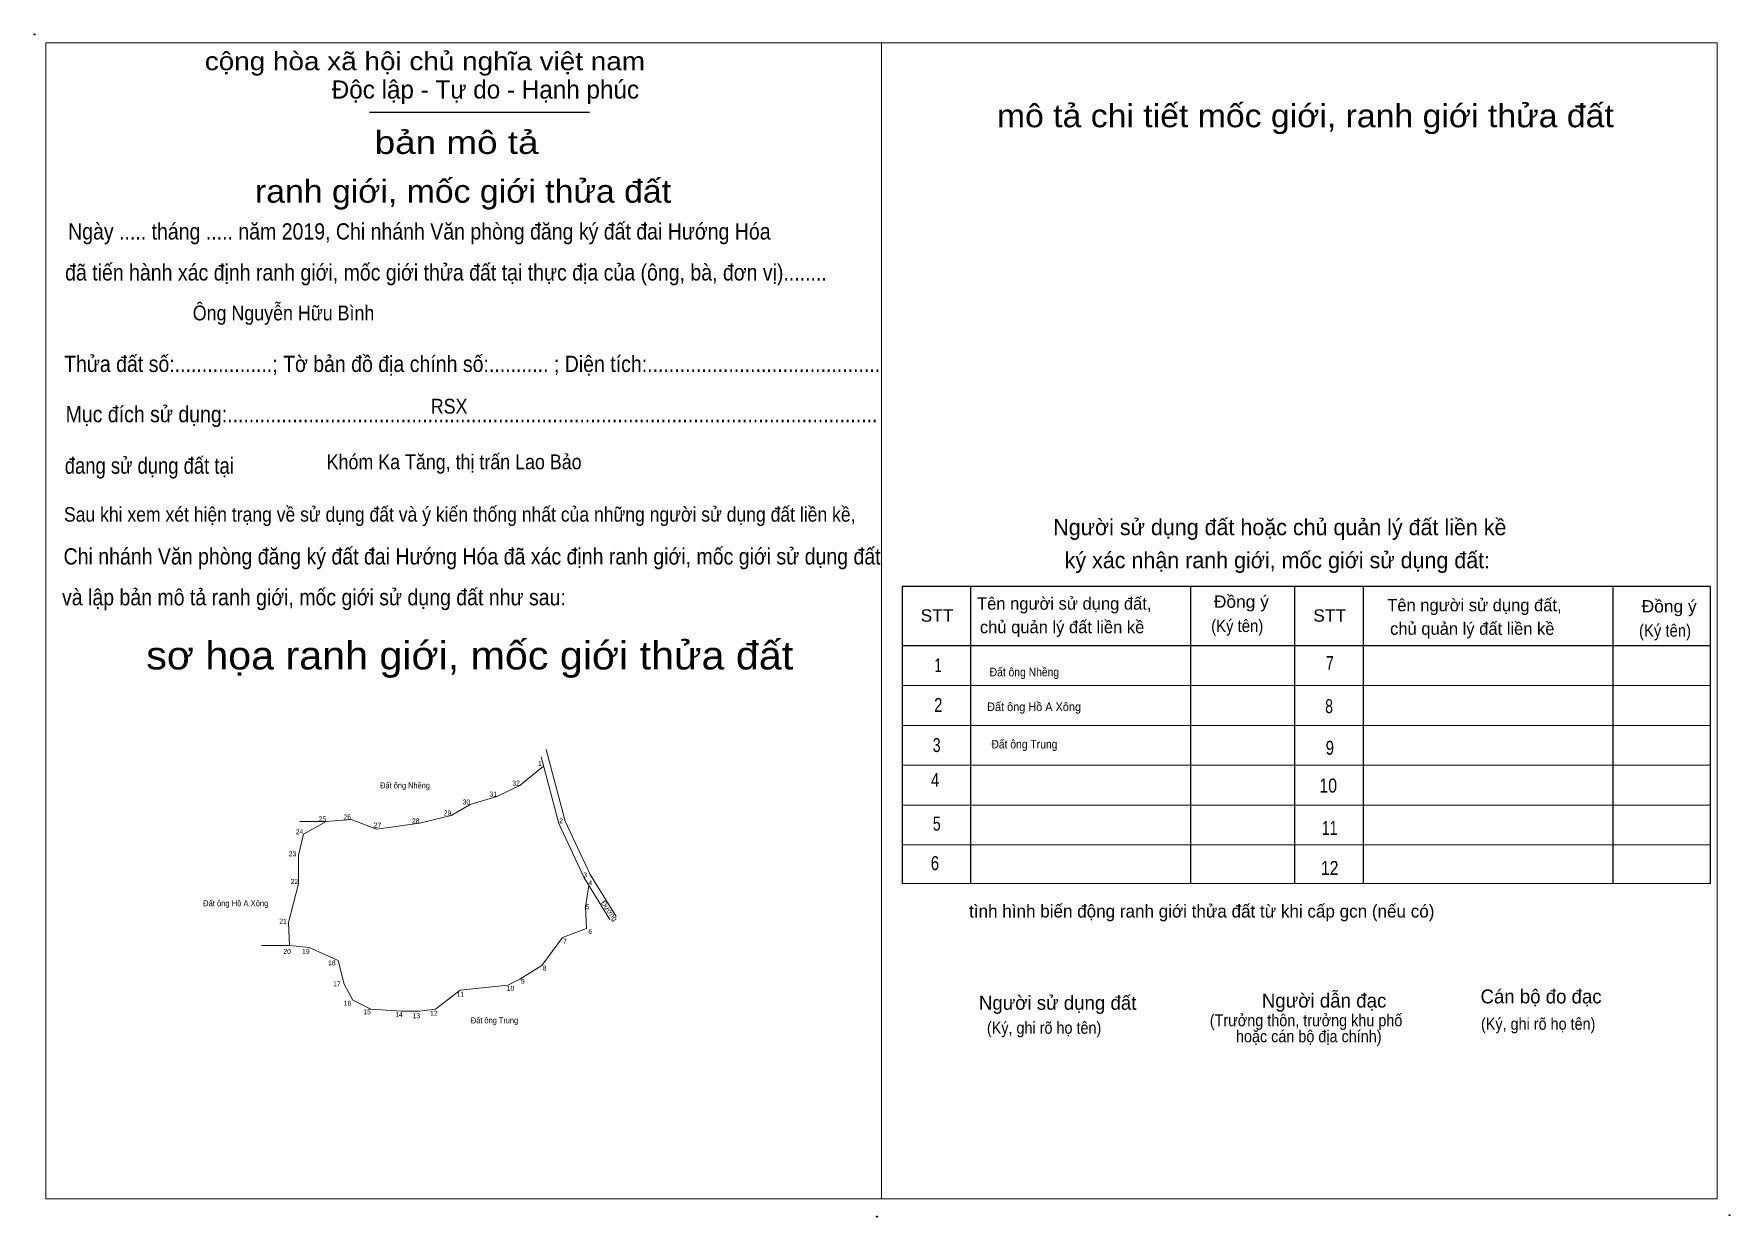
# Model space of a CAD drawing. Header units: centimetres. Extents: x 536072 to 541537, y 1838884 to 1841797.
# Drawn here: x 539829 to 541537, y 1840606 to 1841797 of the extents above; entities that cross this region are included whole.
import ezdxf
from ezdxf.enums import TextEntityAlignment as Align

# ---------------------------------------------------------------- set-up
doc = ezdxf.new("R2010")
doc.units = ezdxf.units.CM
doc.header["$LTSCALE"] = 2
doc.header["$PDMODE"] = 32
doc.header["$PDSIZE"] = 1
doc.layers.add('16', color=7, linetype='Continuous')
for name, color, linetype, lineweight in [('2', 7, 'Continuous', 25), ('28', 7, 'Continuous', 13), ('6', 7, 'Continuous', 13), ('63', 7, 'Continuous', 13)]:
    doc.layers.add(name, color=color, linetype=linetype, lineweight=lineweight)

msp = doc.modelspace()

# ---------------------------------------------------------------- texts
at = {"layer": '16'}
for s, height, width, p in [('Ngày ..... tháng ..... năm 2019, Chi nhánh Văn phòng đăng ký đất đai Hướng Hóa', 16.32, 0.9, (539863.55, 1841589.96)), (' đã tiến hành xác định ranh giới, mốc giới thửa đất tại thực địa của (ông, bà, đơn vị)........', 16.32, 0.9, (539855.07, 1841548.68)), ('Thửa đất số:..................; Tờ bản đồ địa chính số:........... ; Diện tích:...........................................', 16.32, 0.9, (539859.47, 1841456.6)), ('Mục đích sử dụng:........................................................................................................................', 16.32, 0.9, (539860.99, 1841405.96)), ('đang sử dụng đất tại', 16.32, 0.85, (539860.19, 1841354.12)), ('Sau khi xem xét hiện trạng về sử dụng đất và ý kiến thống nhất của những người sử dụng đất liền kề,', 14.69, 0.9, (539859.39, 1841305.88)), ('Chi nhánh Văn phòng đăng ký đất đai Hướng Hóa đã xác định ranh giới, mốc giới sử dụng đất', 16.32, 0.9, (539858.99, 1841262.76)), (' và lập bản mô tả ranh giới, mốc giới sử dụng đất như sau:', 16.32, 0.9, (539851.95, 1841221.64))]:
    msp.add_text(s, height=height, dxfattribs=dict(at, width=width)).set_placement(p)
at = {"layer": '2'}
for s, height, width, p in [('cộng hòa xã hội chủ nghĩa việt nam', 18.26, 1.15, (540001.15, 1841760.44)), ('Đồng ý', 12.44, 1.05, (541017.31, 1841219.16)), ('Đồng ý', 12.44, 1.05, (541448.11, 1841214.44)), ('STT', 12.44, 1.05, (540722.03, 1841205.16)), ('(Ký tên)', 12.44, 0.9, (541014.59, 1841194.76)), ('STT', 12.44, 1.05, (541117.39, 1841205.16)), ('(Ký tên)', 12.44, 0.9, (541445.39, 1841190.04)), ('(Ký, ghi rõ họ tên)', 12.04, 0.9, (540788.75, 1840790.28)), ('(Ký, ghi rõ họ tên)', 12.04, 0.9, (541286.27, 1840794.28))]:
    msp.add_text(s, height=height, dxfattribs=dict(at, width=width)).set_placement(p)
for s, height, p in [('Độc lập - Tự do - Hạnh phúc', 18.26, (540128.99, 1841731.88)), ('Người sử dụng đất hoặc chủ quản lý đất liền kề ', 16.16, (540855.55, 1841292.28)), ('ký xác nhận ranh giới, mốc giới sử dụng đất:', 16.16, (540867.07, 1841259)), ('Tên người sử dụng đất,', 12.44, (540778.83, 1841217.24)), ('Tên người sử dụng đất,', 12.44, (541191.87, 1841215.64)), ('chủ quản lý đất liền kề', 12.44, (540781.71, 1841193.56)), ('chủ quản lý đất liền kề', 12.44, (541194.75, 1841191.96)), ('tình hình biến động ranh giới thửa đất từ khi cấp gcn (nếu có)', 12.84, (540770.83, 1840907.32)), ('Người sử dụng đất', 14.05, (540780.67, 1840814.44)), ('Người dẫn đạc', 14.08, (541065.55, 1840816.68)), ('Cán bộ đo đạc', 14.02, (541285.79, 1840820.84))]:
    msp.add_text(s, height=height, dxfattribs=at).set_placement(p)
for s, height, width, p in [('mô tả chi tiết mốc giới, ranh giới thửa đất', 23.12, 1.1, (541109.43, 1841703)), ('bản mô tả', 23.12, 1.2, (540254.73, 1841676.12)), ('ranh giới, mốc giới thửa đất', 23.12, 1.1, (540261.24, 1841627)), ('sơ họa ranh giới, mốc giới thửa đất', 28.21, 1.1, (540267.95, 1841157.08)), ('1', 14.05, 0.7, (540739.67, 1841154.36)), ('7', 14.08, 0.75, (541134.12, 1841156.44)), ('2', 14.05, 0.8, (540739.77, 1841114.28)), ('8', 14.08, 0.75, (541133.32, 1841113.08)), ('3', 14.05, 0.75, (540738.15, 1841073.96)), ('9', 14.08, 0.8, (541134.1, 1841071.16)), ('4', 14.05, 0.8, (540736.61, 1841038.92)), ('10', 14.08, 0.85, (541132.43, 1841033.16)), ('5', 14.05, 0.75, (540738.26, 1840994.84)), ('11', 14.08, 0.75, (541133.96, 1840990.52)), ('6', 14.05, 0.8, (540736.41, 1840955.08)), ('12', 14.08, 0.85, (541133.91, 1840950.12)), ('(Trưởng thôn, trưởng khu phố', 12.04, 0.9, (541110.12, 1840797.8)), ('hoặc cán bộ địa chính)', 12.04, 0.9, (541112.85, 1840781.72))]:
    msp.add_text(s, height=height, dxfattribs=dict(at, width=width)).set_placement(p, align=Align.CENTER)
at = {"layer": '63'}
for s, height, width, p in [('Ông Nguyễn Hữu Bình', 14.93, 0.9, (540171.89, 1841508.53)), ('RSX', 14.93, 0.9, (540265.67, 1841414.65)), ('Khóm Ka Tăng, thị trấn Lao Bảo', 14.93, 0.9, (540380.61, 1841358.62)), ('Đất ông Nhềng', 8.64, 0.9, (540861.45, 1841150.14)), ('Đất ông Hồ A Xông', 8.64, 0.95, (540883.53, 1841115.18)), ('Đất ông Trung', 8.64, 0.9, (540859.75, 1841077.55)), (' 1', 5, 0.75, (540340.27, 1841059.87)), ('Đất ông Nhềng', 6, 0.9, (540227.93, 1841037.29)), (' 31', 5, 0.8, (540295.39, 1841029.13)), (' 32', 5, 0.85, (540318.39, 1841040.13)), (' 29', 5, 0.85, (540249.39, 1841010.13)), (' 30', 5, 0.85, (540268.39, 1841021.13)), (' 25', 5, 0.85, (540123.39, 1841004.13)), (' 26', 5, 0.85, (540148.39, 1841006.13)), (' 27', 5, 0.85, (540178.91, 1840997.82)), (' 28', 5, 0.85, (540217.39, 1841002.13)), (' 2', 5, 0.85, (540361.87, 1841002.26)), (' 24', 5, 0.85, (540100.39, 1840991.13)), (' 23', 5, 0.85, (540093.31, 1840968.99)), (' 3', 5, 0.8, (540386.11, 1840947.84)), (' 22', 5, 0.85, (540095.39, 1840941.13)), (' 4', 5, 0.85, (540391.24, 1840939.83)), ('Đất ông Hồ A Xông', 6, 0.95, (540065.16, 1840918.68)), (' 5', 5, 0.8, (540388.34, 1840915.58)), (' 21', 5, 0.8, (540083.69, 1840901.18)), (' 6', 5, 0.85, (540391.23, 1840890.84)), (' 7', 5, 0.8, (540365.72, 1840880.9)), (' 20', 5, 0.85, (540087.9, 1840870.62)), (' 19', 5, 0.85, (540106.76, 1840870.52)), (' 18', 5, 0.85, (540132.93, 1840859.22)), (' 9', 5, 0.85, (540323.29, 1840840.59)), (' 8', 5, 0.8, (540345.29, 1840853.84)), (' 17', 5, 0.85, (540137.99, 1840838.05)), (' 11', 5, 0.8, (540262.34, 1840827.52)), (' 10', 5, 0.85, (540312.8, 1840833.46)), (' 16', 5, 0.85, (540148.69, 1840818.46)), (' 15', 5, 0.85, (540168.39, 1840809.84)), (' 15', 5, 0.85, (540168.4, 1840809.85)), (' 14', 5, 0.85, (540200.52, 1840807.08)), (' 13', 5, 0.85, (540217.95, 1840805.95)), (' 12', 5, 0.85, (540235.65, 1840808.33)), ('Đất ông Trung', 6, 0.9, (540316.77, 1840800.76))]:
    msp.add_text(s, height=height, dxfattribs=dict(at, width=width)).set_placement(p, align=Align.RIGHT)
at = {"layer": '63', "width": 1.1}
msp.add_text('Đường', height=5, rotation=304.774, dxfattribs=at).set_placement((540406.449, 1840912.686), align=Align.CENTER)

# ---------------------------------------------------------------- linework, layer by layer
at = {"layer": '2'}
for p, q in [((540167.19, 1841718.23), (540388.42, 1841718.23)), ((540772.29, 1841240.48), (540772.29, 1840941.61)), ((540993.72, 1841240.48), (540993.72, 1840941.61)), ((541098.47, 1841240.48), (541098.47, 1840941.61)), ((541167.79, 1841240.48), (541167.79, 1840941.61)), ((541419.04, 1841239.71), (541419.04, 1840941.61)), ((540703.44, 1841181.08), (541517.37, 1841181.08))]:
    msp.add_line(p, q, dxfattribs=at)
at = {"layer": '2', "lineweight": 13}
for p, q in [((540703.44, 1841140.95), (541517.37, 1841140.95)), ((540703.44, 1841100.81), (541517.37, 1841100.81)), ((540703.44, 1841060.68), (541517.37, 1841060.68)), ((540703.44, 1841020.54), (541517.37, 1841020.54)), ((540703.44, 1840980.41), (541517.37, 1840980.41)), ((540703.44, 1840941.61), (541517.37, 1840941.61))]:
    msp.add_line(p, q, dxfattribs=at)
for points in [[(539841.13, 1840624.17), (539841.09, 1840624.17), (539841.09, 1841788.07), (540682.59, 1841788.07), (540682.59, 1841788.04)], [(540682.59, 1841788.04), (540682.59, 1840624.17), (539841.13, 1840624.17)], [(540682.6, 1841788.05), (541524.1, 1841788.05), (541524.1, 1840624.15)], [(541524.09, 1840624.15), (540682.6, 1840624.15), (540682.6, 1841788.04)], [(540682.61, 1841788.05), (541524.11, 1841788.05), (541524.11, 1840624.15), (541524.09, 1840624.15)], [(541524.09, 1840624.15), (540682.61, 1840624.15), (540682.61, 1841788.04)]]:
    msp.add_lwpolyline(points, dxfattribs=at)
at = {"layer": '2'}
msp.add_lwpolyline([(541517.37, 1840941.61), (541517.37, 1841240.48), (540703.44, 1841240.48), (540703.44, 1840941.61)], dxfattribs=at)
for p in [(539829.62, 1841796.45), (540678.07, 1840606.21), (541536.6, 1840607.63)]:
    msp.add_point(p, dxfattribs=at)
at = {"layer": '28'}
for p, q in [((540364.18, 1841004.35), (540344.85, 1841076.42)), ((540389.15, 1840950.48), (540364.15, 1841004.48)), ((540389.15, 1840950.48), (540364.15, 1841004.48)), ((540415.26, 1840908.38), (540389.1, 1840950.57))]:
    msp.add_line(p, q, dxfattribs=at)
msp.add_lwpolyline([(540339.81, 1841068.94), (540357.75, 1841002.09), (540383.12, 1840947.29), (540409.13, 1840905.34)], dxfattribs=at)
at = {"layer": '6'}
msp.add_lwpolyline([(540387.98, 1840939.48), (540384.42, 1840918.15), (540385.42, 1840896.15), (540361.42, 1840887.15), (540340.42, 1840859.15), (540318.42, 1840845.15), (540306.42, 1840839.15), (540258.42, 1840834.15), (540233.42, 1840815.15), (540217.42, 1840813.15), (540199.42, 1840813.15), (540168.42, 1840815.15), (540150.42, 1840824.15), (540141.42, 1840840.15), (540135.42, 1840864.15), (540106.42, 1840877.15), (540086.42, 1840879.15), (540085.42, 1840902.15), (540095.42, 1840941.15), (540095.42, 1840970.15), (540100.42, 1840991.15), (540123.42, 1841004.15), (540148.42, 1841006.15), (540174.42, 1840996.15), (540217.42, 1841002.15), (540249.42, 1841010.15), (540268.42, 1841021.15), (540295.42, 1841029.15), (540318.42, 1841040.15), (540342.28, 1841059.8)], dxfattribs=at)
at = {"layer": '63'}
for p, q in [((540123.42, 1841004.15), (540096.89, 1841004.12)), ((540086.42, 1840879.15), (540058.24, 1840879.21))]:
    msp.add_line(p, q, dxfattribs=at)

msp.set_redraw_order([(e.dxf.handle, doc.entitydb.next_handle()) for e in msp.query("TEXT MTEXT ATTDEF DIMENSION ARC_DIMENSION")])  # texts and dimensions are drawn at this point

doc.saveas('drawing.dxf')
